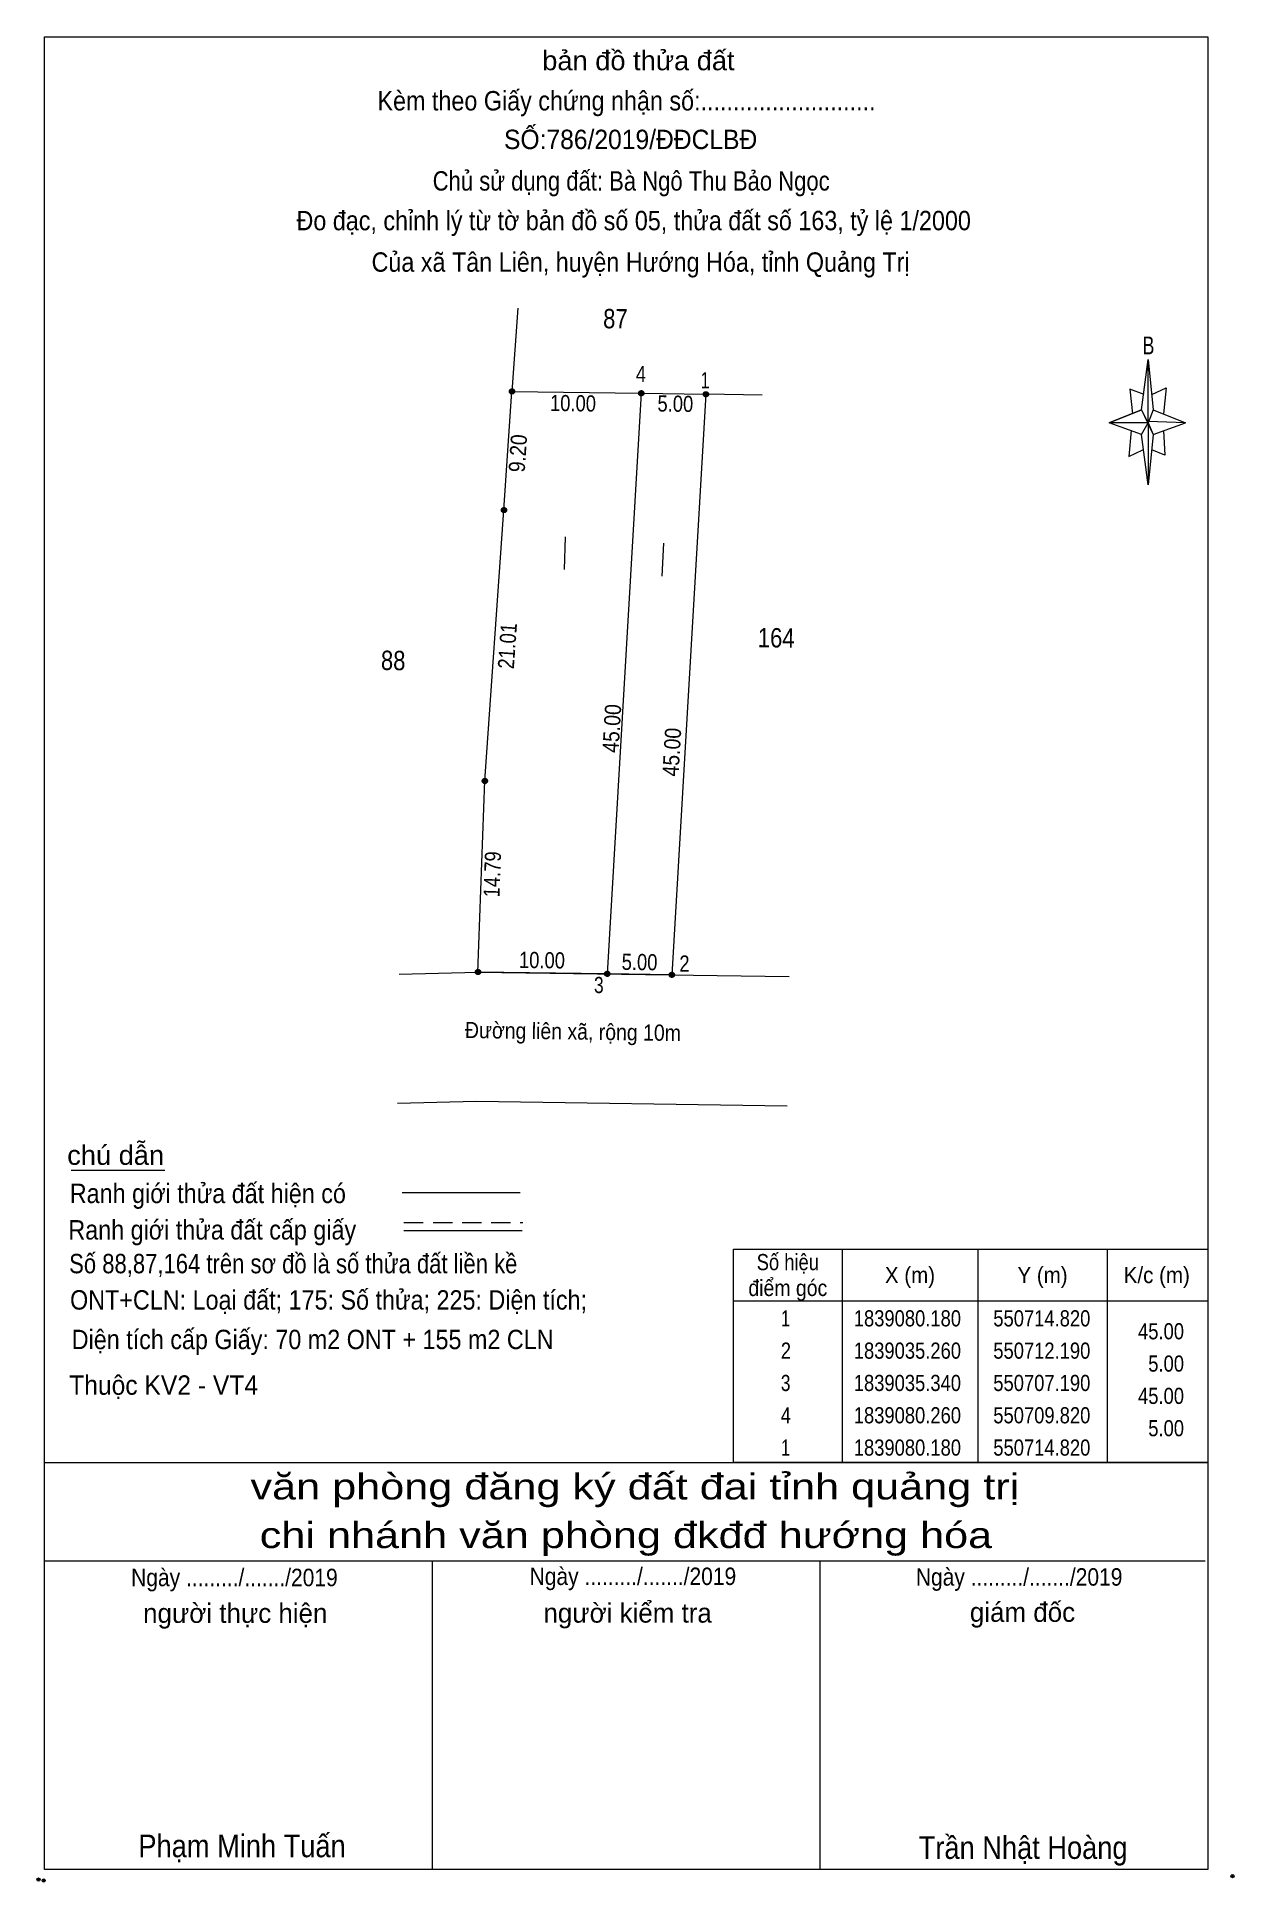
# Model space of a CAD drawing. Header units: metres. Extents: x 550210 to 550732, y 1838968 to 1839113.
# Drawn here: x 550465.5 to 550558.2, y 1838967.9 to 1839110.6 of the extents above; entities that cross this region are included whole.
import ezdxf
from ezdxf.enums import TextEntityAlignment as Align

# ---------------------------------------------------------------- set-up
doc = ezdxf.new("R2010")
doc.units = ezdxf.units.M
doc.header["$LTSCALE"] = 0.5
doc.header["$PDMODE"] = 32
doc.header["$PDSIZE"] = 0.25
doc.linetypes.add('MEDIUM_DASHED', pattern=[4.5, 3, -1.5])
for name, color, linetype, lineweight in [('17', 7, 'Continuous', 13), ('23', 7, 'Continuous', 13), ('5', 7, 'Continuous', 13), ('6', 7, 'Continuous', 13), ('63', 7, 'MEDIUM_DASHED', 13)]:
    doc.layers.add(name, color=color, linetype=linetype, lineweight=lineweight)

msp = doc.modelspace()

# ---------------------------------------------------------------- texts
at = {"layer": '5'}
for s, height, width, p in [('bản đồ thửa đất', 1.5, 1.05, (550512.08, 1839108.06)), ('Kèm theo Giấy chứng nhận số:...........................', 1.5, 0.9, (550511.16, 1839104.95)), ('SỐ:786/2019/ĐĐCLBĐ', 1.5, 0.95, (550511.48, 1839101.96)), ('Chủ sử dụng đất: Bà Ngô Thu Bảo Ngọc', 1.5, 0.85, (550511.52, 1839098.75)), ('Đo đạc, chỉnh lý từ tờ bản đồ số 05, thửa đất số 163, tỷ lệ 1/2000 ', 1.5, 0.9, (550511.965, 1839095.68)), ('Của xã Tân Liên, huyện Hướng Hóa, tỉnh Quảng Trị', 1.5, 0.9, (550512.25, 1839092.47)), ('B', 1.378, 0.75, (550551.54, 1839086.08)), ('văn phòng đăng ký đất đai tỉnh quảng trị', 2, 1.25, (550511.805, 1838997.48)), ('chi nhánh văn phòng đkđđ hướng hóa', 2, 1.25, (550511.115, 1838993.72)), ('Ngày ........./......./2019', 1.35, 0.9, (550480.825, 1838990.77)), ('Ngày ........./......./2019', 1.35, 0.9, (550511.655, 1838990.86)), ('Ngày ........./......./2019', 1.35, 0.9, (550541.535, 1838990.81)), ('Phạm Minh Tuấn', 1.75, 0.9, (550481.415, 1838969.8)), ('Trần Nhật Hoàng', 1.75, 0.9, (550541.845, 1838969.67))]:
    msp.add_text(s, height=height, dxfattribs=dict(at, width=width)).set_placement(p, align=Align.CENTER)
for s, p in [('người thực hiện', (550480.89, 1838987.93)), ('người kiểm tra', (550511.245, 1838987.95)), ('giám đốc', (550541.795, 1838988.01))]:
    msp.add_text(s, height=1.5, dxfattribs=at).set_placement(p, align=Align.CENTER)
at = {"layer": '6'}
for s, width, p in [('chú dẫn', 1.05, (550467.89, 1839023.37)), ('Ranh giới thửa đất hiện có ', 0.9, (550468.09, 1839020.41)), ('Ranh giới thửa đất cấp giấy', 0.9, (550467.98, 1839017.59)), ('Số 88,87,164 trên sơ đồ là số thửa đất liền kề', 0.85, (550468.04, 1839014.98)), ('ONT+CLN: Loại đất; 175: Số thửa; 225: Diện tích;', 0.9, (550468.11, 1839012.17)), ('Diện tích cấp Giấy: 70 m2 ONT + 155 m2 CLN', 0.9, (550468.24, 1839009.11)), ('Thuộc KV2 - VT4', 0.95, (550468.04, 1839005.58))]:
    msp.add_text(s, height=1.5, dxfattribs=dict(at, width=width)).set_placement(p)
at = {"layer": '63'}
for s, height, rotation, width, p in [('87', 1.5, 359.198, 0.85, (550510.2895, 1839088.0868)), ('10.00', 1.25, 359.198, 0.85, (550507.0113, 1839081.6745)), ('5.00', 1.25, 359.083, 0.85, (550514.93, 1839081.6374)), ('9.20', 1.25, 86.136, 0.9, (550503.3774, 1839078.3829)), ('21.01', 1.25, 85.961, 0.85, (550502.5661, 1839063.476)), ('164', 1.5, 359.198, 0.85, (550522.7295, 1839063.3996)), ('88', 1.5, 359.198, 0.85, (550493.0995, 1839061.6468)), ('45.00', 1.25, 86.649, 0.9, (550510.6482, 1839057.0985)), ('45.00', 1.25, 86.649, 0.9, (550515.2882, 1839055.2685)), ('14.79', 1.25, 87.946, 0.85, (550501.3955, 1839045.8276)), ('10.00', 1.25, 359.198, 0.85, (550504.6113, 1839038.5845)), ('5.00', 1.25, 359.083, 0.85, (550512.16, 1839038.4374)), ('Đường liên xã, rộng 10m', 1.25, 359.198, 0.9, (550507.0063, 1839033.0653))]:
    msp.add_text(s, height=height, rotation=rotation, dxfattribs=dict(at, width=width)).set_placement(p, align=Align.CENTER)
for s, width, p in [(' 4', 0.85, (550512.67, 1839083.93)), (' 1', 0.75, (550517.59, 1839083.45)), (' 2', 0.85, (550516.04, 1839038.32)), (' 3', 0.8, (550509.39, 1839036.66)), ('45.00', 0.85, (550554.29, 1839009.87)), ('5.00', 0.85, (550554.29, 1839007.37)), ('45.00', 0.85, (550554.29, 1839004.87)), ('5.00', 0.85, (550554.29, 1839002.37))]:
    msp.add_text(s, height=1.25, dxfattribs=dict(at, width=width)).set_placement(p, align=Align.RIGHT)
for s, width, p in [('Số hiệu', 0.85, (550523.64, 1839015.22)), ('điểm góc', 0.9, (550523.64, 1839013.22)), ('X (m)', 0.95, (550533.09, 1839014.22)), ('Y (m)', 0.95, (550543.345, 1839014.22)), ('K/c (m)', 0.95, (550552.185, 1839014.22)), (' 1', 0.75, (550523.29, 1839010.87)), ('1839080.180', 0.85, (550532.89, 1839010.87)), ('550714.820', 0.85, (550543.29, 1839010.87)), (' 2', 0.85, (550523.295, 1839008.37)), ('1839035.260', 0.85, (550532.89, 1839008.37)), ('550712.190', 0.85, (550543.29, 1839008.37)), (' 3', 0.8, (550523.285, 1839005.87)), ('1839035.340', 0.85, (550532.89, 1839005.87)), ('550707.190', 0.85, (550543.29, 1839005.87)), (' 4', 0.85, (550523.29, 1839003.37)), ('1839080.260', 0.85, (550532.89, 1839003.37)), ('550709.820', 0.85, (550543.29, 1839003.37)), (' 1', 0.75, (550523.29, 1839000.87)), ('1839080.180', 0.85, (550532.89, 1839000.87)), ('550714.820', 0.85, (550543.29, 1839000.87))]:
    msp.add_text(s, height=1.25, dxfattribs=dict(at, width=width)).set_placement(p, align=Align.CENTER)

# ---------------------------------------------------------------- hatches: boundary and pattern name
at = {"layer": '63'}
for points in [[(550502.5, 1839083.21, 1), (550502.1, 1839083.21, 1)], [(550512.5, 1839083.07, 1), (550512.1, 1839083.07, 1)], [(550517.5, 1839082.99, 1), (550517.1, 1839082.99, 1)], [(550501.88, 1839074.03, 1), (550501.48, 1839074.03, 1)], [(550500.4, 1839053.07, 1), (550500, 1839053.07, 1)], [(550499.87, 1839038.29, 1), (550499.47, 1839038.29, 1)], [(550509.87, 1839038.15, 1), (550509.47, 1839038.15, 1)], [(550514.87, 1839038.07, 1), (550514.47, 1839038.07, 1)]]:
    msp.add_hatch(color=256, dxfattribs=at).paths.add_polyline_path(points)

# ---------------------------------------------------------------- linework, layer by layer
at = {"layer": '17'}
for p, q in [((550502.74, 1839089.64), (550502.3, 1839083.21)), ((550512.3, 1839083.07), (550509.67, 1839038.15)), ((550517.3, 1839082.99), (550514.67, 1839038.07)), ((550521.66, 1839082.92), (550517.3, 1839082.99)), ((550468.2, 1839022.96), (550475.44, 1839022.96))]:
    msp.add_line(p, q, dxfattribs=at)
for points in [[(550499.67, 1839038.29), (550500.2, 1839053.07), (550501.68, 1839074.03), (550502.3, 1839083.21)], [(550502.3, 1839083.21), (550512.3, 1839083.07), (550517.3, 1839082.99)], [(550514.67, 1839038.07), (550509.67, 1839038.15), (550499.67, 1839038.29)]]:
    msp.add_lwpolyline(points, dxfattribs=at)
at = {"layer": '23'}
for points in [[(550493.58, 1839038.13), (550499.67, 1839038.29), (550523.74, 1839037.94)], [(550493.43, 1839028.13), (550499.52, 1839028.29), (550523.59, 1839027.94)]]:
    msp.add_lwpolyline(points, dxfattribs=at)
at = {"layer": '5'}
for p, q in [((550551.01, 1839081.78), (550551.51, 1839085.68)), ((550551.91, 1839081.78), (550554.41, 1839080.78)), ((550551.01, 1839079.88), (550548.51, 1839080.78)), ((550552.71, 1839080.18), (550552.81, 1839078.28)), ((550551.91, 1839079.88), (550551.51, 1839075.98)), ((550552.81, 1839078.28), (550551.81, 1839078.68)), ((550466.14, 1839000.34), (550556.14, 1839000.34)), ((550466.14, 1838992.74), (550555.94, 1838992.74)), ((550466.14, 1838992.74), (550555.94, 1838992.74)), ((550466.14, 1838992.74), (550555.94, 1838992.74)), ((550496.14, 1838968.84), (550496.14, 1838992.74)), ((550526.14, 1838968.84), (550526.14, 1838992.74))]:
    msp.add_line(p, q, dxfattribs=at)
for points in [[(550466.14, 1839110.64), (550556.14, 1839110.64), (550556.14, 1838968.84), (550466.14, 1838968.84)], [(550551.51, 1839085.68), (550551.91, 1839081.78), (550551.51, 1839080.78)], [(550551.51, 1839080.78), (550548.51, 1839080.78), (550551.01, 1839081.78), (550551.91, 1839079.88), (550554.41, 1839080.78), (550551.51, 1839080.88)], [(550551.51, 1839080.78), (550551.51, 1839075.98), (550551.01, 1839079.88)]]:
    msp.add_lwpolyline(points, close=True, dxfattribs=at)
for points in [[(550551.21, 1839082.98), (550550.11, 1839083.38), (550550.31, 1839081.48)], [(550551.81, 1839082.98), (550552.91, 1839083.48), (550552.71, 1839081.48)], [(550551.51, 1839080.78), (550551.01, 1839081.78), (550548.51, 1839080.78)], [(550550.21, 1839080.18), (550550.01, 1839078.18), (550551.11, 1839078.68)], [(550551.51, 1839080.78), (550551.91, 1839079.88), (550554.41, 1839080.78)], [(550556.14, 1838968.84), (550466.14, 1838968.84), (550466.14, 1838992.74)]]:
    msp.add_lwpolyline(points, dxfattribs=at)
for p in [(550465.67, 1838968.07), (550466.07, 1838968)]:
    msp.add_point(p, dxfattribs=at)
at = {"layer": '6'}
for p, q in [((550493.8, 1839021.22), (550502.94, 1839021.22)), ((550493.94, 1839018.29), (550503.08, 1839018.29))]:
    msp.add_line(p, q, dxfattribs=at)
at = {"layer": '6', "linetype": 'MEDIUM_DASHED'}
msp.add_line((550493.94, 1839018.91), (550503.14, 1839018.91), dxfattribs=at)
at = {"layer": '6'}
msp.add_point((550558.04, 1838968.34), dxfattribs=at)
at = {"layer": '63', "linetype": 'Continuous'}
for p, q in [((550506.36, 1839069.42), (550506.45, 1839071.96)), ((550513.93, 1839068.92), (550514.05, 1839071.46)), ((550527.84, 1839016.84), (550527.84, 1839000.34)), ((550538.34, 1839016.84), (550538.34, 1839000.34)), ((550548.34, 1839016.84), (550548.34, 1839000.34)), ((550519.44, 1839012.84), (550556.14, 1839012.84))]:
    msp.add_line(p, q, dxfattribs=at)
msp.add_lwpolyline([(550519.44, 1839016.84), (550556.14, 1839016.84), (550556.14, 1839000.34), (550519.44, 1839000.34)], close=True, dxfattribs=at)
at = {"layer": '63'}
for centre in [(550502.3, 1839083.21), (550512.3, 1839083.07), (550517.3, 1839082.99), (550501.68, 1839074.03), (550500.2, 1839053.07), (550499.67, 1839038.29), (550509.67, 1839038.15), (550514.67, 1839038.07)]:
    msp.add_circle(centre, 0.2, dxfattribs=at)

msp.set_redraw_order([(e.dxf.handle, doc.entitydb.next_handle()) for e in msp.query("TEXT MTEXT ATTDEF DIMENSION ARC_DIMENSION")])  # texts and dimensions are drawn at this point

doc.saveas('drawing.dxf')
